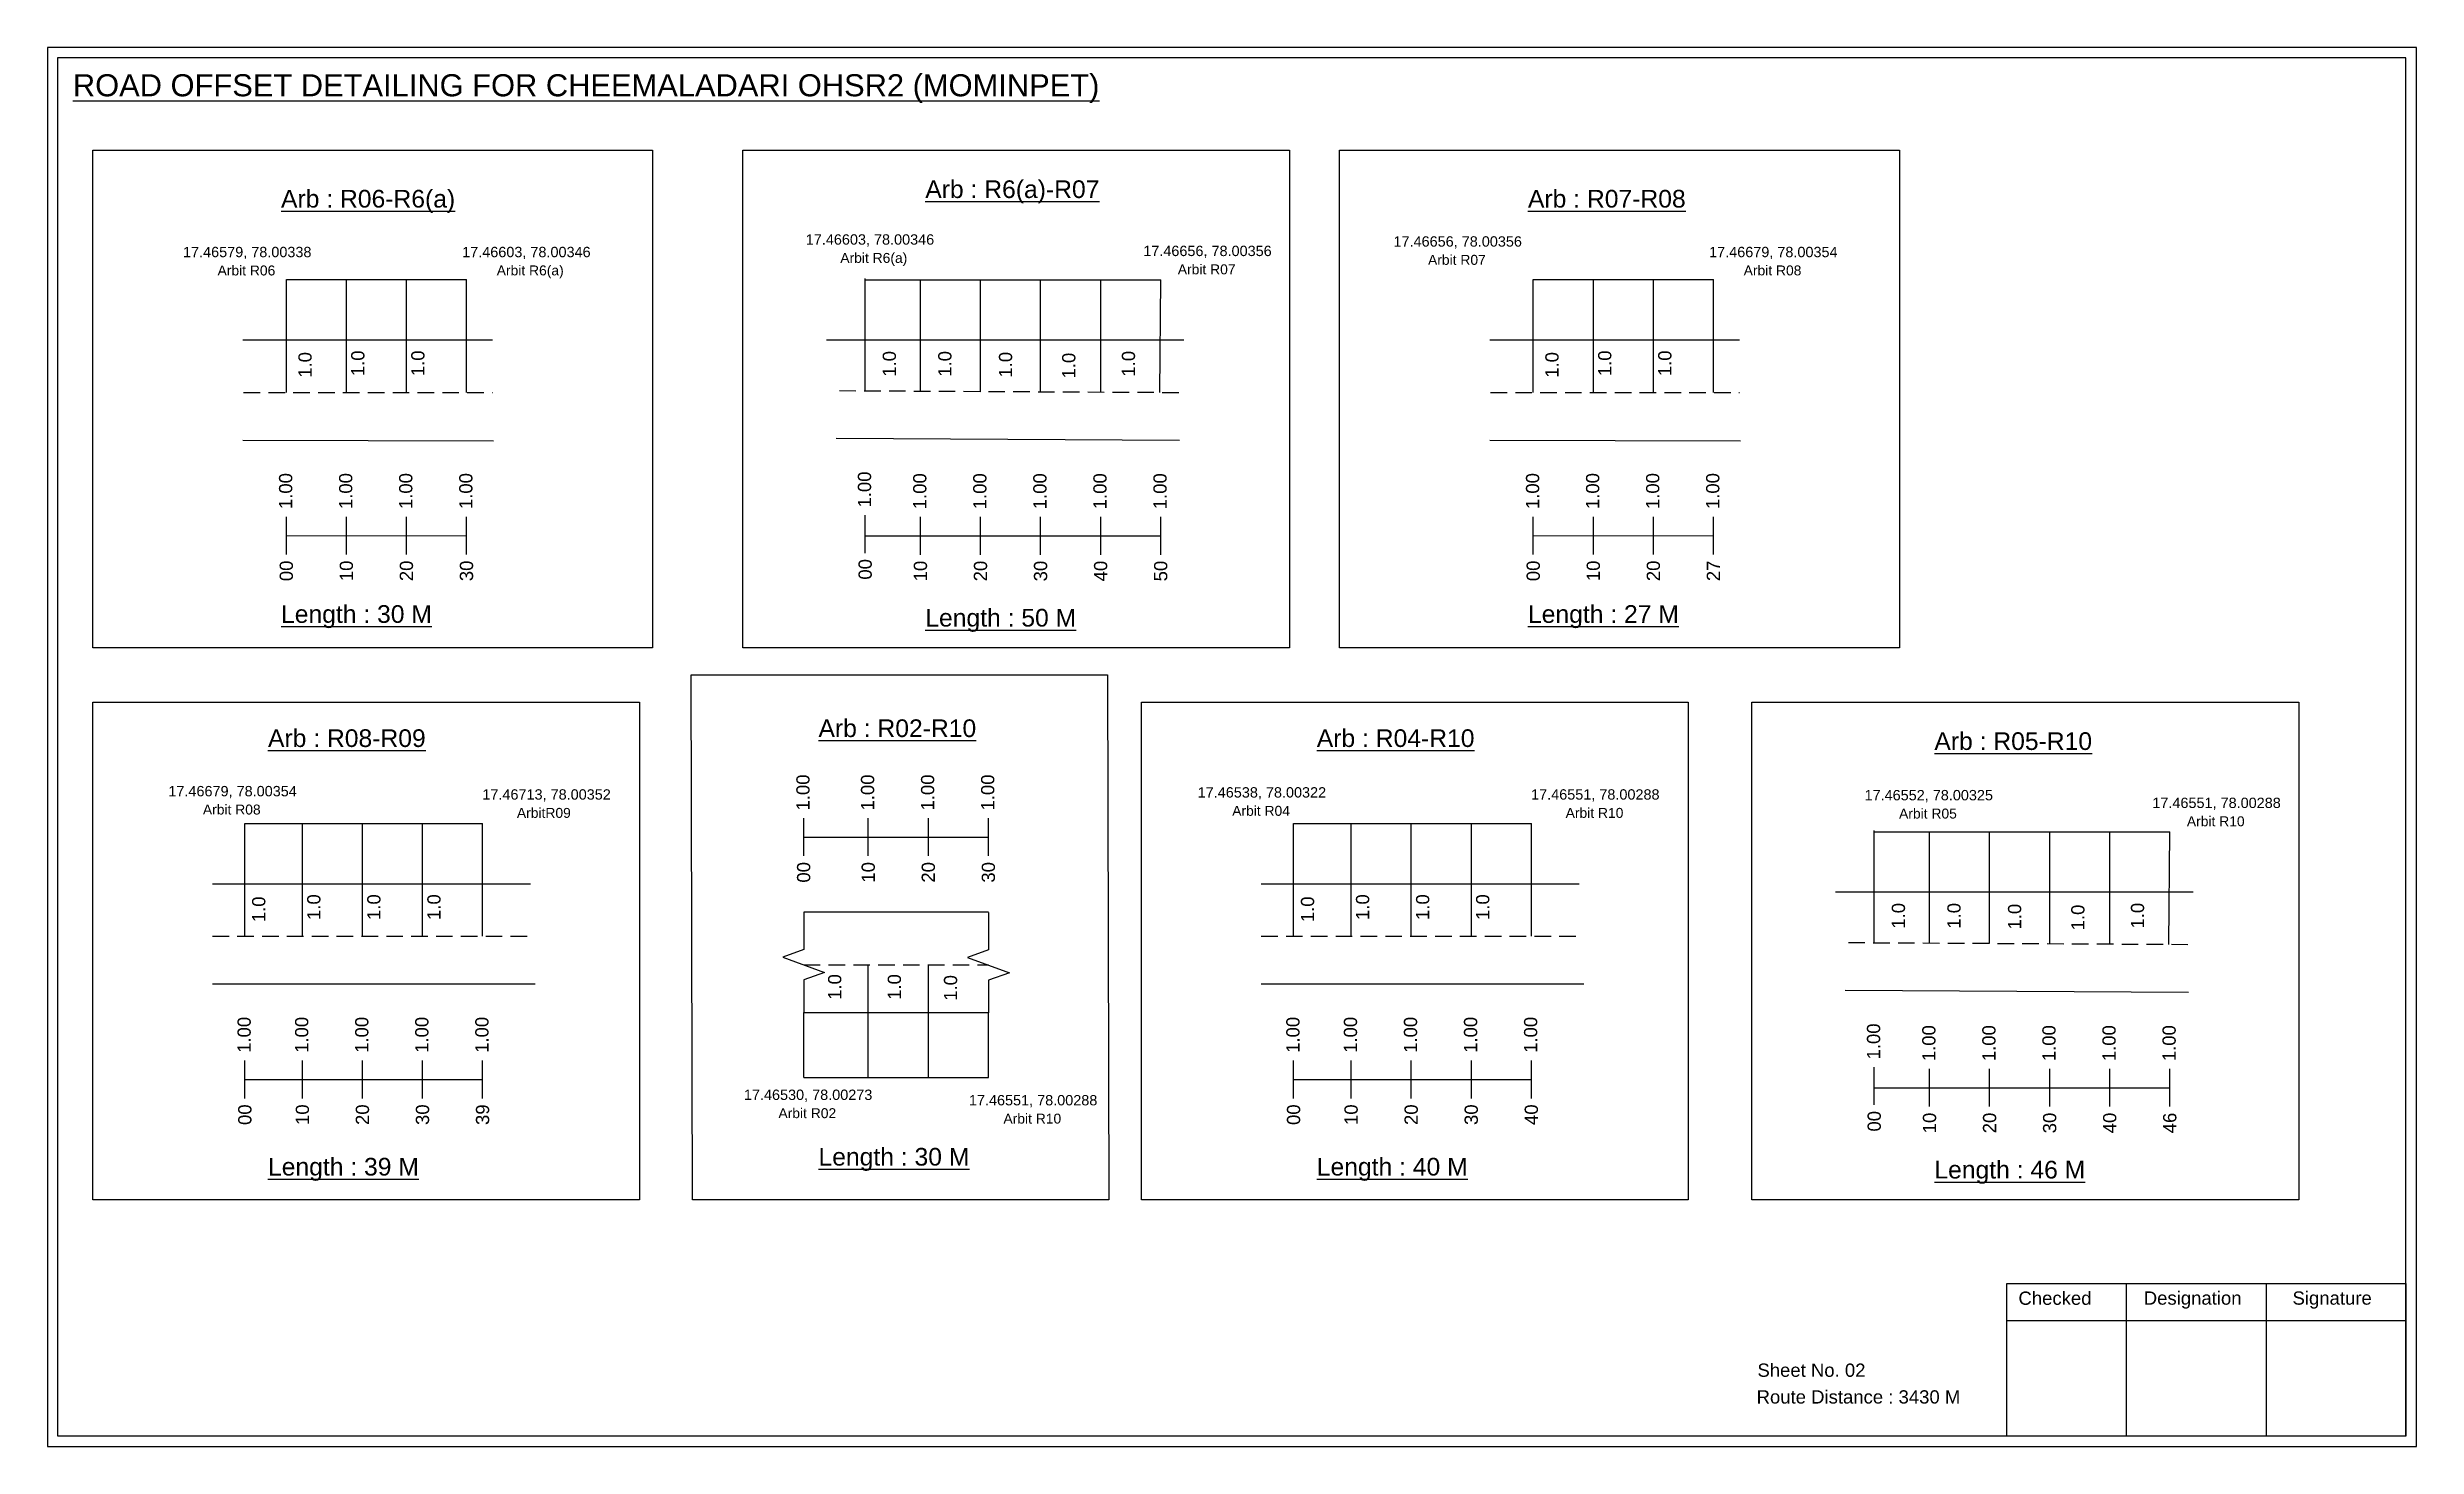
# Model space of a CAD drawing. Header units: inches. Extents: x 183 to 7161, y 301 to 1670.
# Drawn here: x 3880 to 4417, y 369 to 685 of the extents above; entities that cross this region are included whole.
import ezdxf

# ---------------------------------------------------------------- set-up
doc = ezdxf.new("R2010")
doc.units = ezdxf.units.IN
doc.header["$MEASUREMENT"] = 0
doc.linetypes.add('DASHED2', pattern=[0.375, 0.25, -0.125])
doc.layers.add('PDF_Geometry', color=7, linetype='Continuous')
doc.layers.add('PDF_Text', color=5, linetype='Continuous')
doc.styles.add('PDF Arial', font='arial.ttf')
doc.styles.get("Standard").update_dxf_attribs({"font": 'arial.ttf'})

msp = doc.modelspace()

# ---------------------------------------------------------------- texts
at = {"color": 242, "true_color": 0xcd2027}
for s, height, p in [('%%UROAD OFFSET DETAILING FOR CHEEMALADARI OHSR2 (MOMINPET)', 5, (3886.26, 674.28)), ('%%UArb : R6(a)-R07', 4, (4079.27, 651.26)), ('%%UArb : R06-R6(a)', 4, (3933.39, 649.1)), ('%%UArb : R07-R08', 4, (4215.74, 649.1)), ('%%ULength : 30 M', 4, (3933.39, 555.1)), ('%%ULength : 50 M', 4, (4079.27, 554.26)), ('%%ULength : 27 M', 4, (4215.74, 555.1)), ('%%UArb : R08-R09', 4, (3930.44, 527)), ('%%UArb : R02-R10', 4, (4055.09, 529.25)), ('%%UArb : R04-R10', 4, (4167.92, 527)), ('%%UArb : R05-R10', 4, (4307.76, 526.33)), ('%%ULength : 30 M', 4, (4055.09, 432.25)), ('%%ULength : 39 M', 4, (3930.44, 430)), ('%%ULength : 40 M', 4, (4167.92, 430)), ('%%ULength : 46 M', 4, (4307.76, 429.33))]:
    msp.add_text(s, height=height, dxfattribs=at).set_placement(p)
at = {"color": 5}
for s, height, p in [('17.46579, 78.00338', 2.34, (3911.2, 637.87)), ('17.46603, 78.00346', 2.34, (3974.41, 637.87)), ('17.46603, 78.00346', 2.34, (4052.21, 640.71)), ('Arbit R6(a)', 2.2464, (4060.03, 636.58)), ('17.46656, 78.00356', 2.34, (4128.63, 638.12)), ('17.46656, 78.00356', 2.34, (4185.29, 640.26)), ('Arbit R07', 2.246, (4193.11, 636.14)), ('17.46679, 78.00354', 2.34, (4256.76, 637.87)), ('Arbit R06', 2.246, (3919.02, 633.74)), ('Arbit R6(a)', 2.2464, (3982.23, 633.75)), ('Arbit R07', 2.246, (4136.45, 633.99)), ('Arbit R08', 2.246, (4264.58, 633.75)), ('17.46679, 78.00354', 2.34, (3907.88, 515.84)), ('17.46713, 78.00352', 2.34, (3978.98, 515.09)), ('17.46538, 78.00322', 2.34, (4140.95, 515.56)), ('17.46551, 78.00288', 2.34, (4216.45, 515.09)), ('17.46552, 78.00325', 2.34, (4291.95, 514.93)), ('17.46551, 78.00288', 2.34, (4357.12, 513.19)), ('Arbit R08', 2.246, (3915.7, 511.72)), ('ArbitR09', 2.246, (3986.8, 510.96)), ('Arbit R04', 2.246, (4148.77, 511.43)), ('Arbit R10', 2.246, (4224.27, 510.96)), ('Arbit R05', 2.246, (4299.77, 510.81)), ('Arbit R10', 2.246, (4364.94, 509.06)), ('17.46530, 78.00273', 2.34, (4038.2, 447.11)), ('Arbit R02', 2.246, (4046.02, 442.99)), ('17.46551, 78.00288', 2.34, (4089.15, 445.88)), ('Arbit R10', 2.246, (4096.97, 441.76))]:
    msp.add_text(s, height=height, dxfattribs=at).set_placement(p)
for p in [(3940.32, 610.57), (3952.27, 610.93), (3965.87, 610.93), (4072.63, 610.8), (4085.2, 610.8), (4098.94, 610.61), (4113.26, 610.41), (4126.77, 610.83), (4222.67, 610.57), (4234.62, 610.93), (4248.22, 610.93), (3929.84, 487.34), (3942.31, 487.84), (3955.91, 487.84), (3969.51, 487.84), (4167.32, 487.34), (4179.79, 487.84), (4193.39, 487.84), (4206.99, 487.84), (4301.12, 485.87), (4313.7, 485.87), (4327.43, 485.68), (4341.75, 485.49), (4355.26, 485.9), (4060.26, 469.76), (4073.77, 469.76), (4086.49, 469.55)]:
    msp.add_text('1.0', height=3, rotation=90).set_placement(p)
at = {"color": 217, "true_color": 0x93278f}
for s, p in [('1.00', (3935.93, 580.85)), ('1.00', (3949.53, 580.85)), ('1.00', (3963.13, 580.85)), ('1.00', (3976.73, 580.85)), ('1.00', (4067, 581.2)), ('1.00', (4079.52, 580.81)), ('1.00', (4093.12, 580.81)), ('1.00', (4106.72, 580.81)), ('1.00', (4120.32, 580.81)), ('1.00', (4133.92, 580.81)), ('1.00', (4218.28, 580.85)), ('1.00', (4231.88, 580.85)), ('1.00', (4245.48, 580.85)), ('1.00', (4259.08, 580.85)), ('00', (3936.08, 564.53)), ('10', (3949.68, 564.53)), ('20', (3963.28, 564.53)), ('30', (3976.88, 564.53)), ('00', (4067.15, 564.88)), ('10', (4079.67, 564.49)), ('20', (4093.27, 564.49)), ('30', (4106.87, 564.49)), ('40', (4120.47, 564.49)), ('50', (4134.07, 564.49)), ('00', (4218.43, 564.53)), ('10', (4232.03, 564.53)), ('20', (4245.63, 564.53)), ('27', (4259.23, 564.53)), ('1.00', (4053.07, 512.62)), ('1.00', (4067.7, 512.62)), ('1.00', (4081.3, 512.62)), ('1.00', (4094.9, 512.62)), ('00', (4053.22, 496.3)), ('10', (4067.85, 496.3)), ('20', (4081.45, 496.3)), ('30', (4095.05, 496.3)), ('1.00', (3926.53, 457.76)), ('1.00', (3939.57, 457.76)), ('1.00', (3953.17, 457.76)), ('1.00', (3966.77, 457.76)), ('1.00', (3980.37, 457.76)), ('1.00', (4164.01, 457.76)), ('1.00', (4177.04, 457.76)), ('1.00', (4190.64, 457.76)), ('1.00', (4204.24, 457.76)), ('1.00', (4217.84, 457.76)), ('1.00', (4295.49, 456.27)), ('1.00', (4308.01, 455.88)), ('1.00', (4321.61, 455.88)), ('1.00', (4335.21, 455.88)), ('1.00', (4348.81, 455.88)), ('1.00', (4362.41, 455.88)), ('00', (3926.69, 441.44)), ('10', (3939.72, 441.44)), ('20', (3953.32, 441.44)), ('30', (3966.92, 441.44)), ('39', (3980.52, 441.44)), ('00', (4164.16, 441.44)), ('10', (4177.19, 441.44)), ('20', (4190.79, 441.44)), ('30', (4204.39, 441.44)), ('40', (4217.99, 441.44)), ('00', (4295.64, 439.95)), ('10', (4308.16, 439.56)), ('20', (4321.76, 439.56)), ('30', (4335.36, 439.56)), ('40', (4348.96, 439.56)), ('46', (4362.56, 439.56))]:
    msp.add_text(s, height=3, rotation=90, dxfattribs=at).set_placement(p)
for s, p in [('Sheet No. 02', (4267.7, 384.44)), ('Route Distance : 3430 M', (4267.51, 378.39))]:
    msp.add_text(s, height=3).set_placement(p)
at = {"layer": 'PDF_Text', "color": 7, "attachment_point": 7, "style": 'PDF Arial'}
for s, insert, char_height in [('Checked', (4326.8, 400.69), 3.001), ('Designation', (4355.18, 399.86), 3.0006), ('Signature', (4388.86, 399.86), 3.001)]:
    msp.add_mtext(s, dxfattribs=dict(at, insert=insert, char_height=char_height))

# ---------------------------------------------------------------- linework, layer by layer
for p, q in [((4065.67, 607.52), (4065.67, 633.05)), ((3934.61, 607.26), (3934.61, 632.79)), ((3948.21, 607.26), (3948.21, 632.79)), ((3961.81, 607.26), (3961.81, 632.79)), ((3975.41, 607.26), (3975.41, 632.79)), ((4078.19, 607.47), (4078.19, 632.75)), ((4091.79, 607.41), (4091.79, 632.75)), ((4105.39, 607.47), (4105.39, 632.75)), ((4118.99, 607.22), (4118.99, 632.75)), ((4132.36, 607.25), (4132.59, 632.75)), ((4216.95, 607.26), (4216.95, 632.79)), ((4230.55, 607.26), (4230.55, 632.79)), ((4244.15, 607.26), (4244.15, 632.79)), ((4257.75, 607.26), (4257.75, 632.79)), ((3924.77, 619.14), (3981.26, 619.14)), ((4137.84, 619.08), (4056.88, 619.08)), ((4207.12, 619.14), (4263.61, 619.14)), ((3924.77, 596.46), (3981.48, 596.33)), ((4059.09, 596.87), (4136.82, 596.44)), ((4207.12, 596.46), (4263.83, 596.33)), ((3925.21, 484.17), (3925.21, 509.7)), ((3938.24, 484.17), (3938.24, 509.7)), ((3951.84, 484.17), (3951.84, 509.7)), ((3965.44, 484.17), (3965.44, 509.7)), ((3979.04, 484.17), (3979.04, 509.7)), ((4162.68, 484.17), (4162.68, 509.7)), ((4175.72, 484.17), (4175.72, 509.7)), ((4189.32, 484.17), (4189.32, 509.7)), ((4202.92, 484.17), (4202.92, 509.7)), ((4216.52, 484.17), (4216.52, 509.7)), ((4294.16, 482.59), (4294.16, 508.13)), ((4306.68, 482.54), (4306.68, 507.82)), ((4320.28, 482.49), (4320.28, 507.82)), ((4333.88, 482.55), (4333.88, 507.82)), ((4347.48, 482.29), (4347.48, 507.82)), ((4360.85, 482.32), (4361.08, 507.82)), ((3917.86, 496.05), (3989.9, 496.05)), ((4155.34, 496.05), (4227.37, 496.05)), ((4366.33, 494.15), (4285.37, 494.15)), ((4093.57, 489.6), (4051.74, 489.6)), ((4066.37, 452.18), (4066.37, 477.72)), ((4079.97, 452.18), (4079.97, 477.72)), ((3917.86, 473.36), (3990.9, 473.36)), ((4155.34, 473.36), (4228.37, 473.36)), ((4051.74, 466.92), (4077.3, 466.92)), ((4051.74, 452.18), (4051.74, 466.92)), ((4077.3, 466.92), (4093.57, 466.92)), ((4093.57, 452.18), (4093.57, 466.92)), ((4287.59, 471.95), (4365.31, 471.52))]:
    msp.add_line(p, q)
at = {"color": 5}
for p, q in [((3934.61, 632.79), (3975.41, 632.79)), ((4065.67, 632.75), (4132.59, 632.75)), ((4216.95, 632.79), (4257.75, 632.79)), ((3925.21, 509.7), (3979.04, 509.7)), ((4162.68, 509.7), (4216.52, 509.7)), ((4294.16, 507.82), (4361.08, 507.82)), ((4051.74, 452.18), (4093.57, 452.18))]:
    msp.add_line(p, q, dxfattribs=at)
at = {"linetype": 'DASHED2', "ltscale": 15}
for p, q in [((3924.92, 607.26), (3981.26, 607.26)), ((4059.81, 607.66), (4138.09, 607.25)), ((4207.27, 607.26), (4263.61, 607.26)), ((3917.86, 484.17), (3990.4, 484.17)), ((4155.34, 484.17), (4227.87, 484.17)), ((4051.74, 477.72), (4093.57, 477.72)), ((4288.3, 482.73), (4366.58, 482.32))]:
    msp.add_line(p, q, dxfattribs=at)
at = {"color": 217, "true_color": 0x93278f}
for p, q in [((4065.67, 570.9), (4065.67, 579.46)), ((3934.61, 570.56), (3934.61, 579.11)), ((3934.61, 574.83), (3975.41, 574.84)), ((3948.21, 570.56), (3948.21, 579.11)), ((3961.81, 570.56), (3961.81, 579.11)), ((3975.41, 570.56), (3975.41, 579.11)), ((4065.67, 574.79), (4132.59, 574.8)), ((4078.19, 570.52), (4078.19, 579.07)), ((4091.79, 570.52), (4091.79, 579.07)), ((4105.39, 570.52), (4105.39, 579.07)), ((4118.99, 570.52), (4118.99, 579.07)), ((4132.59, 570.52), (4132.59, 579.07)), ((4216.95, 570.56), (4216.95, 579.11)), ((4216.95, 574.83), (4257.75, 574.84)), ((4230.55, 570.56), (4230.55, 579.11)), ((4244.15, 570.56), (4244.15, 579.11)), ((4257.75, 570.56), (4257.75, 579.11)), ((4051.74, 502.33), (4051.74, 510.88)), ((4066.37, 502.33), (4066.37, 510.88)), ((4079.97, 502.33), (4079.97, 510.88)), ((4093.57, 502.33), (4093.57, 510.88)), ((4051.74, 506.6), (4093.57, 506.6)), ((3925.21, 447.47), (3925.21, 456.02)), ((3938.24, 447.47), (3938.24, 456.02)), ((3951.84, 447.47), (3951.84, 456.02)), ((3965.44, 447.47), (3965.44, 456.02)), ((3979.04, 447.47), (3979.04, 456.02)), ((4162.68, 447.47), (4162.68, 456.02)), ((4175.72, 447.47), (4175.72, 456.02)), ((4189.32, 447.47), (4189.32, 456.02)), ((4202.92, 447.47), (4202.92, 456.02)), ((4216.52, 447.47), (4216.52, 456.02)), ((3925.21, 451.74), (3979.04, 451.75)), ((4162.68, 451.74), (4216.52, 451.75)), ((4294.16, 445.98), (4294.16, 454.53)), ((4306.68, 445.59), (4306.68, 454.15)), ((4320.28, 445.59), (4320.28, 454.15)), ((4333.88, 445.59), (4333.88, 454.15)), ((4347.48, 445.59), (4347.48, 454.15)), ((4361.08, 445.59), (4361.08, 454.15)), ((4294.16, 449.86), (4361.08, 449.87))]:
    msp.add_line(p, q, dxfattribs=at)
for points in [[(3890.75, 662.11), (4017.5, 662.11), (4017.5, 549.43), (3890.75, 549.43)], [(4037.97, 662.11), (4161.77, 662.11), (4161.77, 549.43), (4037.97, 549.43)], [(4173.09, 662.11), (4299.85, 662.11), (4299.85, 549.43), (4173.09, 549.43)], [(4026.28, 543.33), (4120.52, 543.33), (4120.8, 424.5), (4026.56, 424.5)], [(3890.75, 537.18), (4014.55, 537.18), (4014.55, 424.5), (3890.75, 424.5)], [(4128.22, 537.18), (4252.02, 537.18), (4252.02, 424.5), (4128.22, 424.5)], [(4266.46, 537.18), (4390.26, 537.18), (4390.26, 424.5), (4266.46, 424.5)]]:
    msp.add_lwpolyline(points, close=True)
at = {"linetype": 'Continuous'}
for points in [[(4051.74, 489.6), (4051.74, 481.17), (4047, 479.44), (4056.48, 475.99), (4051.74, 474.27), (4051.74, 466.92)], [(4093.57, 489.52), (4093.57, 481.09), (4088.83, 479.37), (4098.31, 475.91), (4093.57, 474.19), (4093.57, 466.84)]]:
    msp.add_lwpolyline(points, dxfattribs=at)
at = {"layer": 'PDF_Geometry'}
for points in [[(3880.49, 685.35), (3880.49, 368.64), (4416.96, 368.64), (4416.96, 685.35)], [(3882.81, 683.03), (3882.81, 371.06), (4414.54, 371.06), (4414.54, 683.03)]]:
    msp.add_lwpolyline(points, close=True, dxfattribs=at)
at = {"layer": 'PDF_Geometry', "color": 242, "true_color": 0xcc1f26}
msp.add_lwpolyline([(4414.54, 370.97), (4324.2, 370.97), (4324.2, 405.58), (4414.54, 405.58)], close=True, dxfattribs=at)
for points in [[(4351.18, 405.58), (4351.18, 370.97)], [(4382.91, 405.58), (4382.91, 370.97)], [(4324.2, 397.21), (4414.54, 397.21)]]:
    msp.add_lwpolyline(points, dxfattribs=at)

msp.set_redraw_order([(e.dxf.handle, doc.entitydb.next_handle()) for e in msp.query("TEXT MTEXT ATTDEF DIMENSION ARC_DIMENSION")])  # texts and dimensions are drawn at this point

doc.saveas('drawing.dxf')
